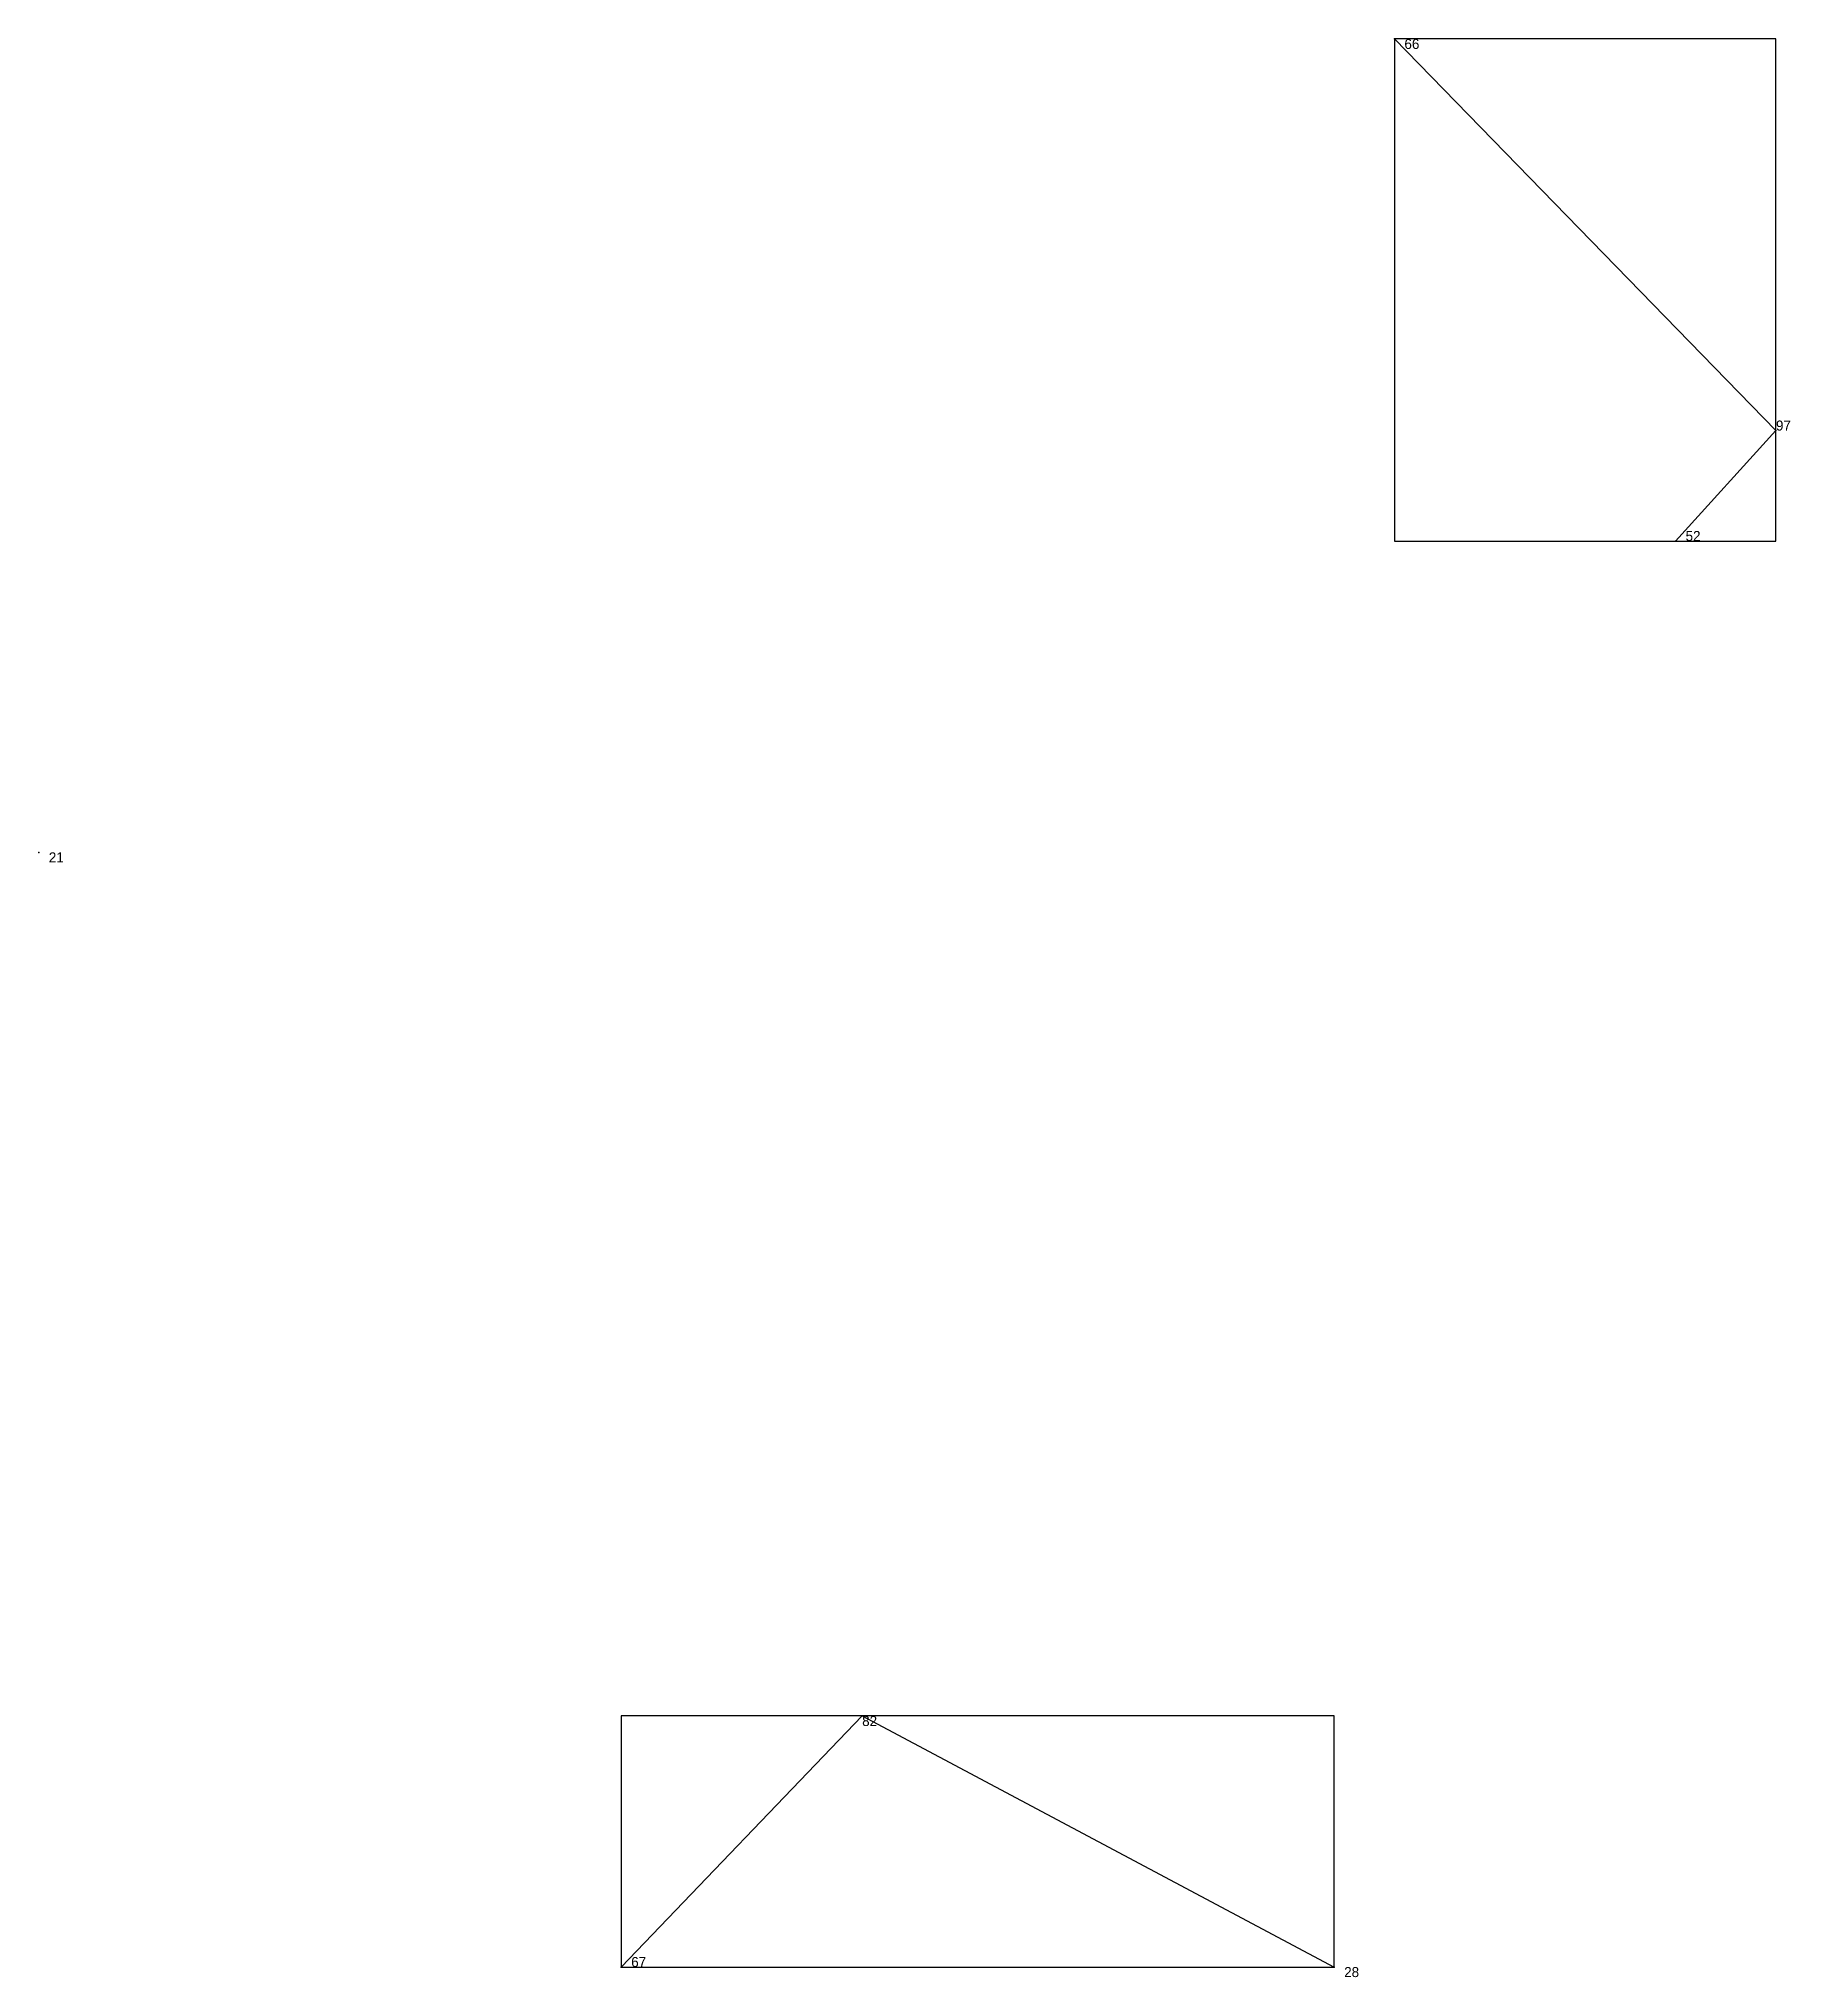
# Model space of a CAD drawing. Extents: x 0.01 to 1.001, y 0.007 to 0.988.
# Drawn here: x 0.468 to 0.6424, y 0.53 to 0.723 of the extents above; entities that cross this region are included whole.
import ezdxf

# ---------------------------------------------------------------- set-up
doc = ezdxf.new("R2010")
doc.units = 0
for name, color, linetype in [('Clients', 3, 'CONTINUOUS'), ('Facilities', 3, 'CONTINUOUS'), ('Facilities_lines', 3, 'CONTINUOUS'), ('Min_max_boxes', 1, 'CONTINUOUS'), ('Normals', 1, 'CONTINUOUS'), ('Source_points', 5, 'CONTINUOUS'), ('Text', 3, 'CONTINUOUS')]:
    doc.layers.add(name, color=color, linetype=linetype)

msp = doc.modelspace()

# ---------------------------------------------------------------- texts
at = {"layer": 'Text', "color": 3}
for s, p in [('66', (0.604, 0.722)), ('97', (0.641, 0.684)), ('52', (0.632, 0.673)), ('21', (0.469, 0.641)), ('82', (0.55, 0.555)), ('67', (0.527, 0.531)), ('28', (0.598, 0.53))]:
    msp.add_text(s, height=0.001, dxfattribs=at).set_placement(p)

# ---------------------------------------------------------------- linework, layer by layer
at = {"layer": 'Clients', "color": 5}
for p in [(0.603, 0.723), (0.631, 0.673), (0.526, 0.531), (0.597, 0.531)]:
    msp.add_point(p, dxfattribs=at)
at = {"layer": 'Facilities', "color": 3}
for p in [(0.641, 0.684), (0.468, 0.642), (0.55, 0.556)]:
    msp.add_point(p, dxfattribs=at)
at = {"layer": 'Facilities_lines', "color": 3}
for p, q in [((0.641, 0.684), (0.603, 0.723)), ((0.641, 0.684), (0.631, 0.673)), ((0.55, 0.556), (0.526, 0.531)), ((0.55, 0.556), (0.597, 0.531))]:
    msp.add_line(p, q, dxfattribs=at)
at = {"layer": 'Min_max_boxes', "color": 1}
for p, q in [((0.641, 0.723), (0.603, 0.723)), ((0.603, 0.723), (0.603, 0.673)), ((0.641, 0.723), (0.603, 0.723)), ((0.603, 0.723), (0.603, 0.673)), ((0.603, 0.723), (0.603, 0.723)), ((0.641, 0.673), (0.641, 0.723)), ((0.641, 0.673), (0.641, 0.723)), ((0.641, 0.723), (0.641, 0.723)), ((0.603, 0.673), (0.641, 0.673)), ((0.603, 0.673), (0.641, 0.673)), ((0.603, 0.673), (0.603, 0.673)), ((0.641, 0.673), (0.641, 0.673)), ((0.597, 0.556), (0.526, 0.556)), ((0.526, 0.556), (0.526, 0.531)), ((0.597, 0.556), (0.526, 0.556)), ((0.526, 0.556), (0.526, 0.531)), ((0.526, 0.556), (0.526, 0.556)), ((0.597, 0.531), (0.597, 0.556)), ((0.597, 0.531), (0.597, 0.556)), ((0.597, 0.556), (0.597, 0.556)), ((0.526, 0.531), (0.597, 0.531)), ((0.526, 0.531), (0.597, 0.531)), ((0.526, 0.531), (0.526, 0.531)), ((0.597, 0.531), (0.597, 0.531))]:
    msp.add_line(p, q, dxfattribs=at)
at = {"layer": 'Normals', "color": 1}
for p, q in [((0.603, 0.723), (0.603, 0.723, 0.1)), ((0.641, 0.684), (0.641, 0.684, 0.1)), ((0.631, 0.673), (0.631, 0.673, 0.1)), ((0.468, 0.642), (0.468, 0.642, 0.1)), ((0.55, 0.556), (0.55, 0.556, 0.1)), ((0.526, 0.531), (0.526, 0.531, 0.1)), ((0.597, 0.531), (0.597, 0.531, 0.1))]:
    msp.add_line(p, q, dxfattribs=at)
at = {"layer": 'Source_points', "color": 5}
for p in [(0.603, 0.723), (0.641, 0.684), (0.631, 0.673), (0.468, 0.642), (0.55, 0.556), (0.526, 0.531), (0.597, 0.531)]:
    msp.add_point(p, dxfattribs=at)

msp.set_redraw_order([(e.dxf.handle, doc.entitydb.next_handle()) for e in msp.query("TEXT MTEXT ATTDEF DIMENSION ARC_DIMENSION")])  # texts and dimensions are drawn at this point

doc.saveas('drawing.dxf')
